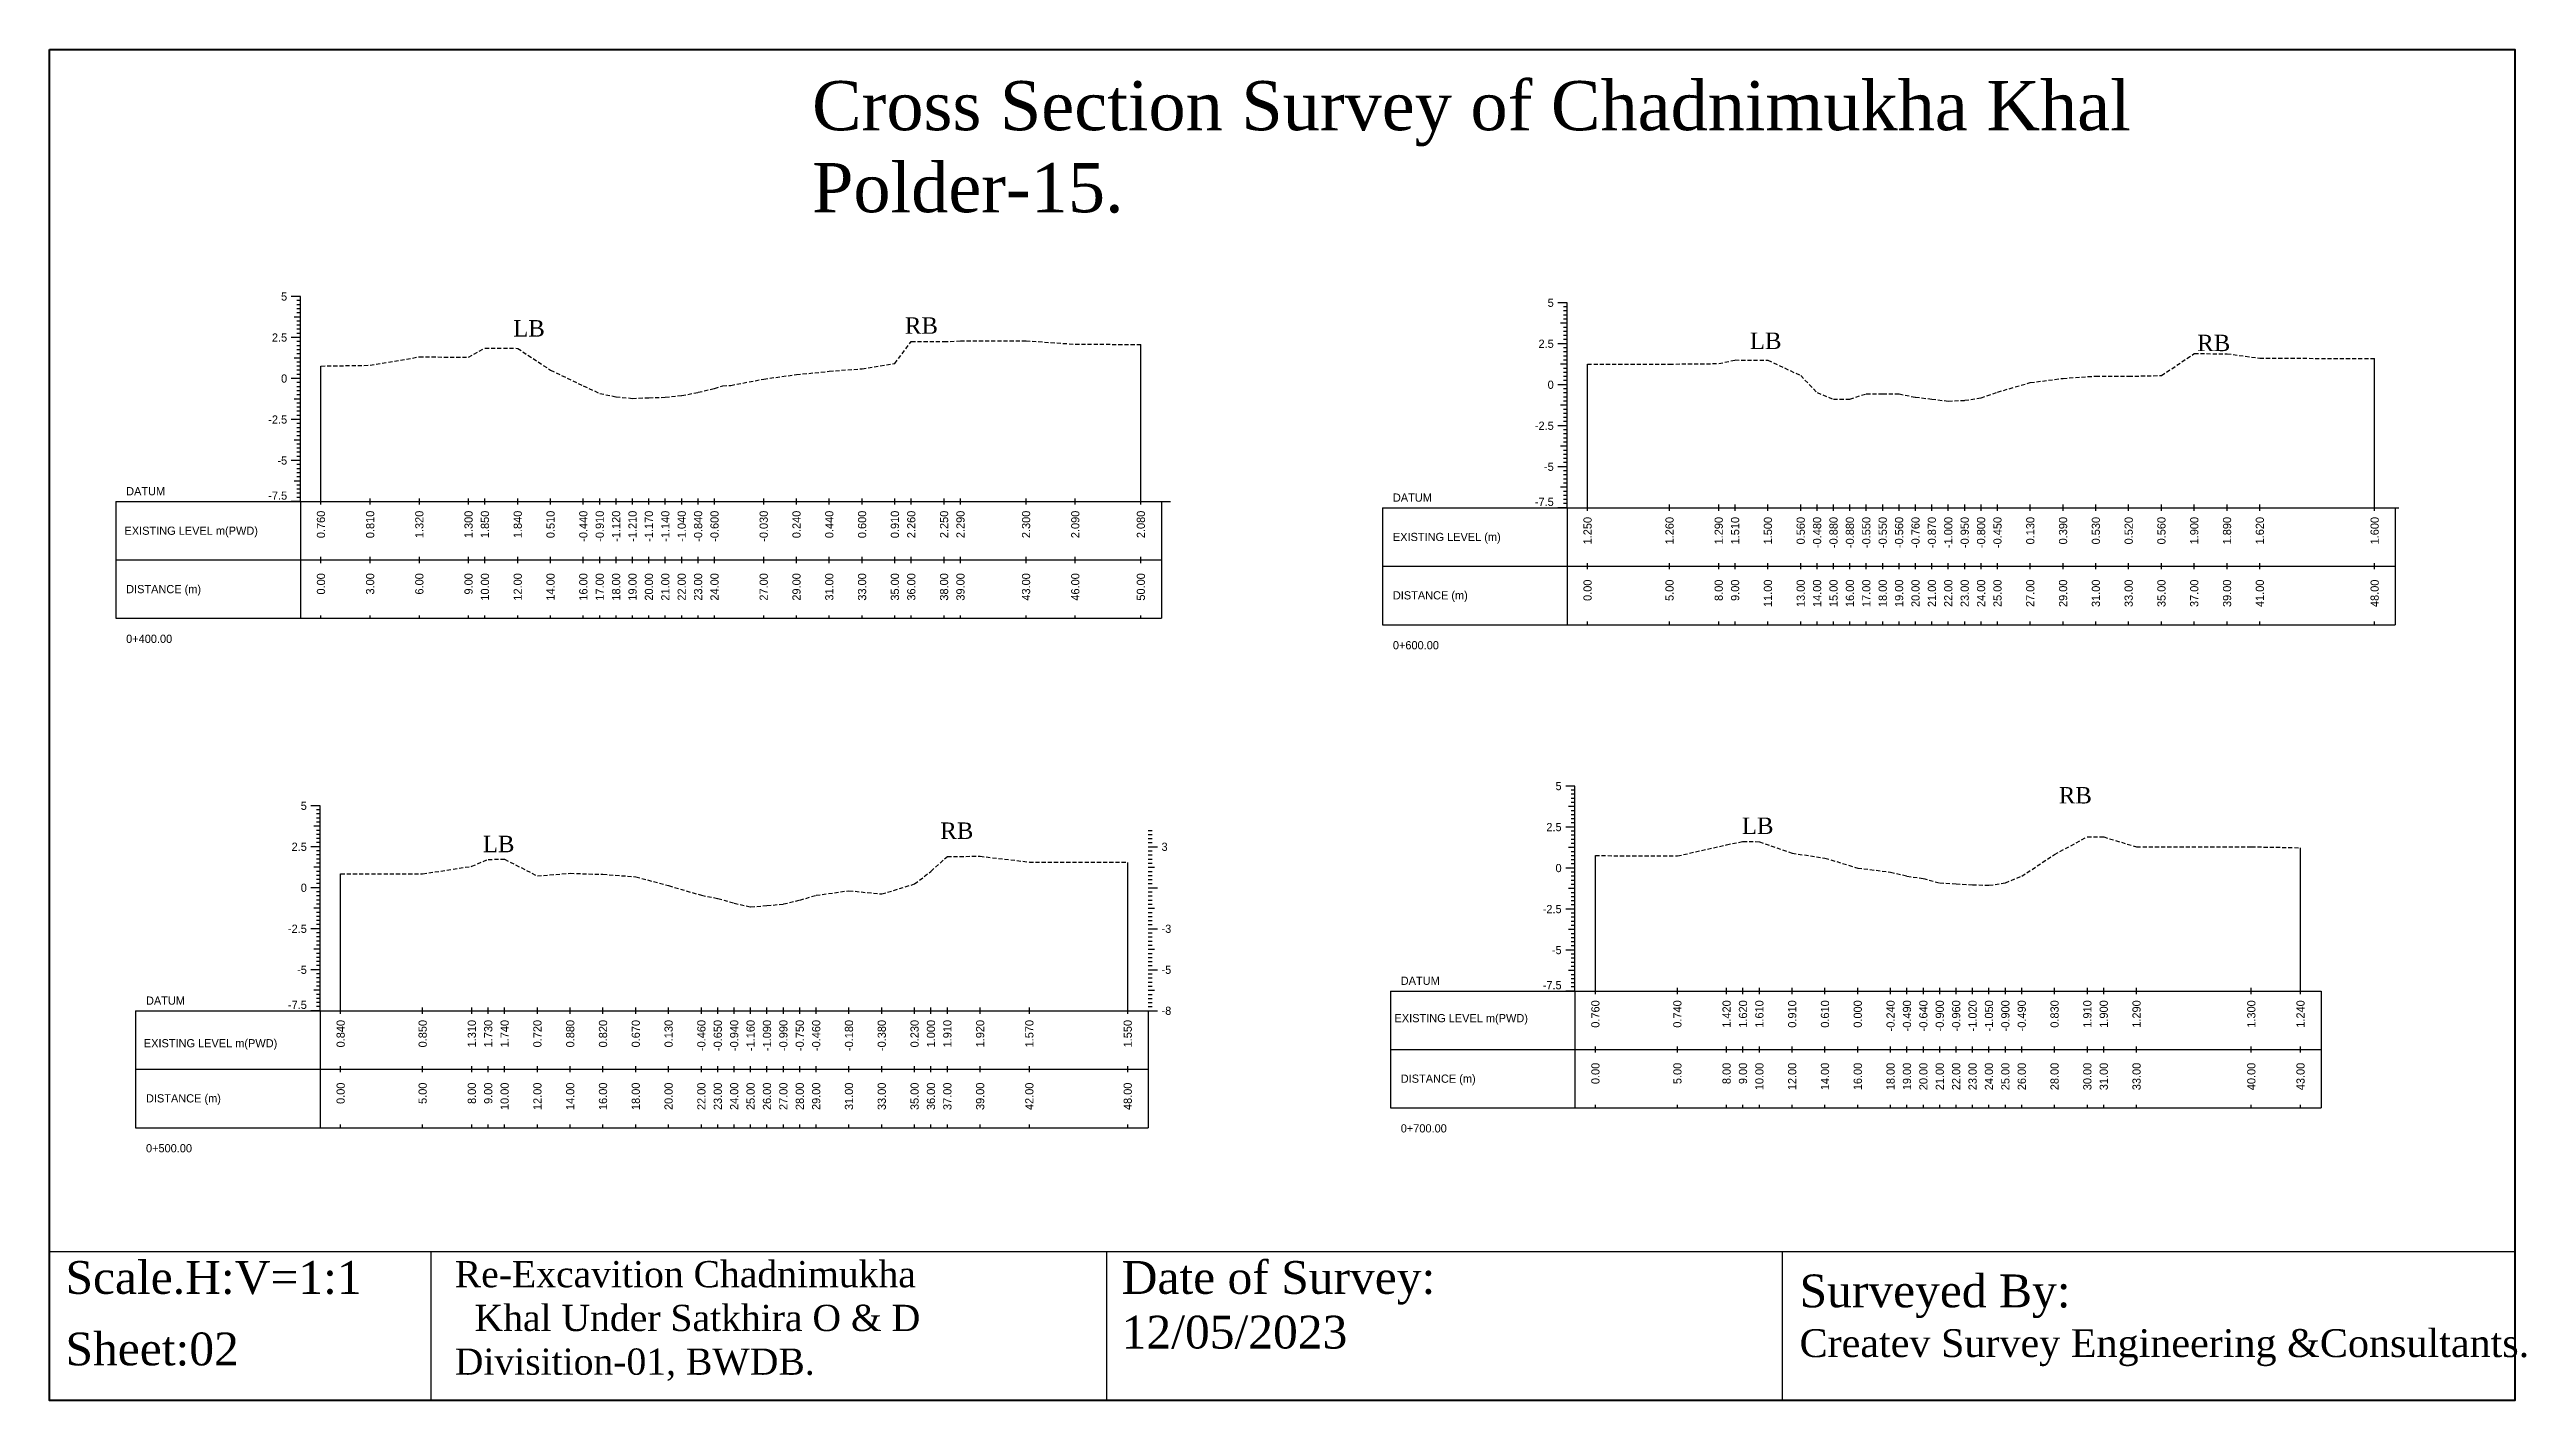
# Model space of a CAD drawing. Header units: inches. Extents: x 3247 to 4722, y -1199 to -293.
# Drawn here: x 3246.5 to 3397.6, y -892.6 to -810.2 of the extents above; entities that cross this region are included whole.
import ezdxf
from ezdxf.enums import TextEntityAlignment as Align

# ---------------------------------------------------------------- set-up
doc = ezdxf.new("R2010")
doc.units = ezdxf.units.IN
doc.header["$MEASUREMENT"] = 0
doc.linetypes.add('HIDDEN', pattern=[0.375, 0.25, -0.125])
doc.layers.add('CS_Drawing', color=7, linetype='Continuous')
doc.layers.add('GL', color=3, linetype='HIDDEN')
doc.styles.add('romans', font='romans.shx')

msp = doc.modelspace()

# ---------------------------------------------------------------- texts
at = {"attachment_point": 1, "style": 'romans'}
for s, insert, char_height, width in [('{\\fTimes New Roman|b0|i0|c0|p18;Cross Section Survey of Chadnimukha Khal Polder-15.}', (3293.02, -812.13), 3, 81.7511), ('{\\fTimes New Roman|b0|i0|c0|p18;LB}', (3274.79, -826.71), 1, 685.1065), ('{\\fTimes New Roman|b0|i0|c0|p18;RB}', (3298.68, -826.54), 1, 685.1065), ('{\\fTimes New Roman|b0|i0|c0|p18;LB}', (3350.21, -827.47), 1, 685.1065), ('{\\fTimes New Roman|b0|i0|c0|p18;RB}', (3377.49, -827.6), 1, 685.1065), ('{\\fTimes New Roman|b0|i0|c0|p18;RB}', (3369.05, -855.18), 1, 685.1065), ('{\\fTimes New Roman|b0|i0|c0|p18;RB}', (3300.84, -857.34), 1, 685.1065), ('{\\fTimes New Roman|b0|i0|c0|p18;LB}', (3349.72, -857.04), 1, 685.1065), ('{\\fTimes New Roman|b0|i0|c0|p18;LB}', (3272.94, -858.15), 1, 685.1065), ('{\\fTimes New Roman|b0|i0|c0|p18;Scale.H:V=1:1}', (3247.49, -884.08), 2, 22.2708), ('{\\fTimes New Roman|b0|i0|c0|p18;Re-Excavition Chadnimukha\\P  Khal Under Satkhira O & D    Divisition-01, BWDB.}', (3271.23, -884.08), 1.6, 38.8405), ('{\\fTimes New Roman|b0|i0|c0|p18;Date of Survey: 12/05/2023}', (3311.9, -884.08), 2, 22.2708), ('{\\fTimes New Roman|b0|i0|c0|p18;Surveyed By:                                     \\H0.85x;Createv Survey Engineering &Consultants.}', (3353.24, -884.9), 2, 45.2193), ('{\\fTimes New Roman|b0|i0|c0|p18;Sheet:02}', (3247.49, -888.44), 2, 38.8405)]:
    msp.add_mtext(s, dxfattribs=dict(at, insert=insert, char_height=char_height, width=width))
at = {"layer": 'CS_Drawing'}
for s, p in [('5', (3261.01, -825.27)), ('5', (3338.25, -825.65)), ('2.5', (3261.01, -827.77)), ('2.5', (3338.25, -828.15)), ('0', (3261.01, -830.27)), ('0', (3338.25, -830.65)), ('-2.5', (3261.01, -832.77)), ('-2.5', (3338.25, -833.15)), ('-5', (3261.01, -835.27)), ('-5', (3338.25, -835.65)), ('5', (3338.73, -855.12)), ('5', (3262.21, -856.32)), ('2.5', (3338.73, -857.62)), ('2.5', (3262.21, -858.82)), ('0', (3338.73, -860.12)), ('0', (3262.21, -861.32)), ('-2.5', (3338.73, -862.62)), ('-2.5', (3262.21, -863.82)), ('-5', (3338.73, -865.12)), ('-5', (3262.21, -866.32))]:
    msp.add_text(s, height=0.5, dxfattribs=at).set_placement(p, align=Align.MIDDLE_RIGHT)
for s, p in [('DATUM', (3251.19, -837.14)), ('DATUM', (3328.44, -837.53)), ('EXISTING LEVEL m(PWD)', (3251.09, -839.55)), ('EXISTING LEVEL (m)', (3328.44, -839.93)), ('DISTANCE (m)', (3251.19, -843.11)), ('DISTANCE (m)', (3328.44, -843.49)), ('0+400.00', (3251.19, -846.14)), ('0+600.00', (3328.44, -846.53)), ('3', (3314.33, -858.82)), ('-3', (3314.33, -863.82)), ('-5', (3314.33, -866.32)), ('DATUM', (3328.92, -866.99)), ('DATUM', (3252.4, -868.2)), ('-8', (3314.33, -868.82)), ('-8', (3314.33, -868.82)), ('EXISTING LEVEL m(PWD)', (3328.54, -869.27)), ('EXISTING LEVEL m(PWD)', (3252.27, -870.8)), ('DISTANCE (m)', (3328.92, -872.96)), ('DISTANCE (m)', (3252.4, -874.16)), ('0+700.00', (3328.92, -875.99)), ('0+500.00', (3252.4, -877.2))]:
    msp.add_text(s, height=0.5, dxfattribs=at).set_placement(p, align=Align.MIDDLE_LEFT)
for p in [(3261.01, -837.66), (3338.25, -838.04), (3338.73, -867.51), (3262.21, -868.71)]:
    msp.add_text('-7.5', height=0.5, dxfattribs=at).set_placement(p, align=Align.RIGHT)
for s, p in [('0.760', (3263.07, -838.33)), ('0.810', (3266.07, -838.33)), ('1.320', (3269.07, -838.33)), ('1.300', (3272.07, -838.33)), ('1.850', (3273.07, -838.33)), ('1.840', (3275.07, -838.33)), ('0.510', (3277.07, -838.33)), ('-0.440', (3279.07, -838.33)), ('-0.910', (3280.07, -838.33)), ('-1.120', (3281.07, -838.33)), ('-1.210', (3282.07, -838.33)), ('-1.170', (3283.07, -838.33)), ('-1.140', (3284.07, -838.33)), ('-1.040', (3285.07, -838.33)), ('-0.840', (3286.07, -838.33)), ('-0.600', (3287.07, -838.33)), ('-0.030', (3290.07, -838.33)), ('0.240', (3292.07, -838.33)), ('0.440', (3294.07, -838.33)), ('0.600', (3296.07, -838.33)), ('0.910', (3298.07, -838.33)), ('2.260', (3299.07, -838.33)), ('2.250', (3301.07, -838.33)), ('2.290', (3302.07, -838.33)), ('2.300', (3306.07, -838.33)), ('2.090', (3309.07, -838.33)), ('2.080', (3313.07, -838.33)), ('1.250', (3340.31, -838.71)), ('1.260', (3345.31, -838.71)), ('1.290', (3348.31, -838.71)), ('1.510', (3349.31, -838.71)), ('1.500', (3351.31, -838.71)), ('0.560', (3353.31, -838.71)), ('-0.480', (3354.31, -838.71)), ('-0.880', (3355.31, -838.71)), ('-0.880', (3356.31, -838.71)), ('-0.550', (3357.31, -838.71)), ('-0.550', (3358.31, -838.71)), ('-0.560', (3359.31, -838.71)), ('-0.760', (3360.31, -838.71)), ('-0.870', (3361.31, -838.71)), ('-1.000', (3362.31, -838.71)), ('-0.950', (3363.31, -838.71)), ('-0.800', (3364.31, -838.71)), ('-0.450', (3365.31, -838.71)), ('0.130', (3367.31, -838.71)), ('0.390', (3369.31, -838.71)), ('0.530', (3371.31, -838.71)), ('0.520', (3373.31, -838.71)), ('0.560', (3375.31, -838.71)), ('1.900', (3377.31, -838.71)), ('1.890', (3379.31, -838.71)), ('1.620', (3381.31, -838.71)), ('1.600', (3388.31, -838.71)), ('0.00', (3263.07, -842.14)), ('3.00', (3266.07, -842.14)), ('6.00', (3269.07, -842.14)), ('9.00', (3272.07, -842.14)), ('10.00', (3273.07, -842.14)), ('12.00', (3275.07, -842.14)), ('14.00', (3277.07, -842.14)), ('16.00', (3279.07, -842.14)), ('17.00', (3280.07, -842.14)), ('18.00', (3281.07, -842.14)), ('19.00', (3282.07, -842.14)), ('20.00', (3283.07, -842.14)), ('21.00', (3284.07, -842.14)), ('22.00', (3285.07, -842.14)), ('23.00', (3286.07, -842.14)), ('24.00', (3287.07, -842.14)), ('27.00', (3290.07, -842.14)), ('29.00', (3292.07, -842.14)), ('31.00', (3294.07, -842.14)), ('33.00', (3296.07, -842.14)), ('35.00', (3298.07, -842.14)), ('36.00', (3299.07, -842.14)), ('38.00', (3301.07, -842.14)), ('39.00', (3302.07, -842.14)), ('43.00', (3306.07, -842.14)), ('46.00', (3309.07, -842.14)), ('50.00', (3313.07, -842.14)), ('0.00', (3340.31, -842.53)), ('5.00', (3345.31, -842.53)), ('8.00', (3348.31, -842.53)), ('9.00', (3349.31, -842.53)), ('11.00', (3351.31, -842.53)), ('13.00', (3353.31, -842.53)), ('14.00', (3354.31, -842.53)), ('15.00', (3355.31, -842.53)), ('16.00', (3356.31, -842.53)), ('17.00', (3357.31, -842.53)), ('18.00', (3358.31, -842.53)), ('19.00', (3359.31, -842.53)), ('20.00', (3360.31, -842.53)), ('21.00', (3361.31, -842.53)), ('22.00', (3362.31, -842.53)), ('23.00', (3363.31, -842.53)), ('24.00', (3364.31, -842.53)), ('25.00', (3365.31, -842.53)), ('27.00', (3367.31, -842.53)), ('29.00', (3369.31, -842.53)), ('31.00', (3371.31, -842.53)), ('33.00', (3373.31, -842.53)), ('35.00', (3375.31, -842.53)), ('37.00', (3377.31, -842.53)), ('39.00', (3379.31, -842.53)), ('41.00', (3381.31, -842.53)), ('48.00', (3388.31, -842.53)), ('0.760', (3340.79, -868.18)), ('0.740', (3345.79, -868.18)), ('1.420', (3348.79, -868.18)), ('1.620', (3349.79, -868.18)), ('1.610', (3350.79, -868.18)), ('0.910', (3352.79, -868.18)), ('0.610', (3354.79, -868.18)), ('0.000', (3356.79, -868.18)), ('-0.240', (3358.79, -868.18)), ('-0.490', (3359.79, -868.18)), ('-0.640', (3360.79, -868.18)), ('-0.900', (3361.79, -868.18)), ('-0.960', (3362.79, -868.18)), ('-1.020', (3363.79, -868.18)), ('-1.050', (3364.79, -868.18)), ('-0.900', (3365.79, -868.18)), ('-0.490', (3366.79, -868.18)), ('0.830', (3368.79, -868.18)), ('1.910', (3370.79, -868.18)), ('1.900', (3371.79, -868.18)), ('1.290', (3373.79, -868.18)), ('1.300', (3380.79, -868.18)), ('1.240', (3383.79, -868.18)), ('0.840', (3264.27, -869.38)), ('0.850', (3269.27, -869.38)), ('1.310', (3272.27, -869.38)), ('1.730', (3273.27, -869.38)), ('1.740', (3274.27, -869.38)), ('0.720', (3276.27, -869.38)), ('0.880', (3278.27, -869.38)), ('0.820', (3280.27, -869.38)), ('0.670', (3282.27, -869.38)), ('0.130', (3284.27, -869.38)), ('-0.460', (3286.27, -869.38)), ('-0.650', (3287.27, -869.38)), ('-0.940', (3288.27, -869.38)), ('-1.160', (3289.27, -869.38)), ('-1.090', (3290.27, -869.38)), ('-0.990', (3291.27, -869.38)), ('-0.750', (3292.27, -869.38)), ('-0.460', (3293.27, -869.38)), ('-0.180', (3295.27, -869.38)), ('-0.380', (3297.27, -869.38)), ('0.230', (3299.27, -869.38)), ('1.000', (3300.27, -869.38)), ('1.910', (3301.27, -869.38)), ('1.920', (3303.27, -869.38)), ('1.570', (3306.27, -869.38)), ('1.550', (3312.27, -869.38)), ('0.00', (3340.79, -871.99)), ('5.00', (3345.79, -871.99)), ('8.00', (3348.79, -871.99)), ('9.00', (3349.79, -871.99)), ('10.00', (3350.79, -871.99)), ('12.00', (3352.79, -871.99)), ('14.00', (3354.79, -871.99)), ('16.00', (3356.79, -871.99)), ('18.00', (3358.79, -871.99)), ('19.00', (3359.79, -871.99)), ('20.00', (3360.79, -871.99)), ('21.00', (3361.79, -871.99)), ('22.00', (3362.79, -871.99)), ('23.00', (3363.79, -871.99)), ('24.00', (3364.79, -871.99)), ('25.00', (3365.79, -871.99)), ('26.00', (3366.79, -871.99)), ('28.00', (3368.79, -871.99)), ('30.00', (3370.79, -871.99)), ('31.00', (3371.79, -871.99)), ('33.00', (3373.79, -871.99)), ('40.00', (3380.79, -871.99)), ('43.00', (3383.79, -871.99)), ('0.00', (3264.27, -873.2)), ('5.00', (3269.27, -873.2)), ('8.00', (3272.27, -873.2)), ('9.00', (3273.27, -873.2)), ('10.00', (3274.27, -873.2)), ('12.00', (3276.27, -873.2)), ('14.00', (3278.27, -873.2)), ('16.00', (3280.27, -873.2)), ('18.00', (3282.27, -873.2)), ('20.00', (3284.27, -873.2)), ('22.00', (3286.27, -873.2)), ('23.00', (3287.27, -873.2)), ('24.00', (3288.27, -873.2)), ('25.00', (3289.27, -873.2)), ('26.00', (3290.27, -873.2)), ('27.00', (3291.27, -873.2)), ('28.00', (3292.27, -873.2)), ('29.00', (3293.27, -873.2)), ('31.00', (3295.27, -873.2)), ('33.00', (3297.27, -873.2)), ('35.00', (3299.27, -873.2)), ('36.00', (3300.27, -873.2)), ('37.00', (3301.27, -873.2)), ('39.00', (3303.27, -873.2)), ('42.00', (3306.27, -873.2)), ('48.00', (3312.27, -873.2))]:
    msp.add_text(s, height=0.5, rotation=90, dxfattribs=at).set_placement(p, align=Align.MIDDLE_RIGHT)

# ---------------------------------------------------------------- linework, layer by layer
at = {"color": 4, "lineweight": 40}
msp.add_lwpolyline([(3246.52, -810.21), (3396.86, -810.21), (3396.86, -892.58), (3246.52, -892.58)], close=True, dxfattribs=at)
for points in [[(3396.86, -810.21), (3396.86, -892.58)], [(3246.52, -883.5), (3396.86, -883.5)], [(3246.52, -883.5), (3246.52, -892.58)], [(3269.77, -883.5), (3269.77, -892.58)], [(3310.97, -883.5), (3310.97, -892.58)], [(3352.17, -883.5), (3352.17, -892.58)]]:
    msp.add_lwpolyline(points)
at = {"layer": 'CS_Drawing'}
for p, q in [((3261.82, -825.27), (3261.26, -825.27)), ((3261.82, -825.27), (3261.43, -825.27)), ((3261.82, -825.27), (3261.59, -825.27)), ((3261.82, -825.52), (3261.59, -825.52)), ((3261.82, -825.77), (3261.59, -825.77)), ((3261.82, -826.02), (3261.59, -826.02)), ((3261.82, -837.77), (3261.82, -825.27)), ((3339.06, -825.65), (3338.5, -825.65)), ((3339.06, -825.65), (3338.67, -825.65)), ((3339.06, -825.65), (3338.84, -825.65)), ((3339.06, -825.9), (3338.84, -825.9)), ((3339.06, -826.15), (3338.84, -826.15)), ((3339.06, -838.15), (3339.06, -825.65)), ((3261.82, -826.52), (3261.43, -826.52)), ((3261.82, -826.27), (3261.59, -826.27)), ((3261.82, -826.52), (3261.59, -826.52)), ((3261.82, -826.77), (3261.59, -826.77)), ((3261.82, -827.02), (3261.59, -827.02)), ((3261.82, -827.27), (3261.59, -827.27)), ((3261.82, -827.52), (3261.59, -827.52)), ((3339.06, -826.9), (3338.67, -826.9)), ((3339.06, -826.4), (3338.84, -826.4)), ((3339.06, -826.65), (3338.84, -826.65)), ((3339.06, -826.9), (3338.84, -826.9)), ((3339.06, -827.15), (3338.84, -827.15)), ((3339.06, -827.4), (3338.84, -827.4)), ((3339.06, -827.65), (3338.84, -827.65)), ((3261.82, -827.77), (3261.26, -827.77)), ((3261.82, -827.77), (3261.43, -827.77)), ((3261.82, -829.02), (3261.43, -829.02)), ((3261.82, -827.77), (3261.59, -827.77)), ((3261.82, -828.02), (3261.59, -828.02)), ((3261.82, -828.27), (3261.59, -828.27)), ((3261.82, -828.52), (3261.59, -828.52)), ((3261.82, -828.77), (3261.59, -828.77)), ((3261.82, -829.02), (3261.59, -829.02)), ((3261.82, -829.27), (3261.59, -829.27)), ((3313.07, -837.77), (3313.07, -828.19)), ((3339.06, -828.15), (3338.5, -828.15)), ((3339.06, -828.15), (3338.67, -828.15)), ((3339.06, -827.9), (3338.84, -827.9)), ((3339.06, -828.15), (3338.84, -828.15)), ((3339.06, -828.4), (3338.84, -828.4)), ((3339.06, -828.65), (3338.84, -828.65)), ((3339.06, -828.9), (3338.84, -828.9)), ((3339.06, -829.15), (3338.84, -829.15)), ((3388.31, -838.15), (3388.31, -829.05)), ((3261.82, -830.27), (3261.26, -830.27)), ((3261.82, -830.27), (3261.43, -830.27)), ((3261.82, -829.52), (3261.59, -829.52)), ((3261.82, -829.77), (3261.59, -829.77)), ((3261.82, -830.02), (3261.59, -830.02)), ((3261.82, -830.27), (3261.59, -830.27)), ((3261.82, -830.52), (3261.59, -830.52)), ((3261.82, -830.77), (3261.59, -830.77)), ((3263.07, -837.77), (3263.07, -829.51)), ((3339.06, -830.65), (3338.5, -830.65)), ((3339.06, -829.4), (3338.67, -829.4)), ((3339.06, -830.65), (3338.67, -830.65)), ((3339.06, -829.4), (3338.84, -829.4)), ((3339.06, -829.65), (3338.84, -829.65)), ((3339.06, -829.9), (3338.84, -829.9)), ((3339.06, -830.15), (3338.84, -830.15)), ((3339.06, -830.4), (3338.84, -830.4)), ((3339.06, -830.65), (3338.84, -830.65)), ((3340.31, -838.15), (3340.31, -829.4)), ((3261.82, -831.52), (3261.43, -831.52)), ((3261.82, -831.02), (3261.59, -831.02)), ((3261.82, -831.27), (3261.59, -831.27)), ((3261.82, -831.52), (3261.59, -831.52)), ((3261.82, -831.77), (3261.59, -831.77)), ((3261.82, -832.02), (3261.59, -832.02)), ((3261.82, -832.27), (3261.59, -832.27)), ((3339.06, -831.9), (3338.67, -831.9)), ((3339.06, -830.9), (3338.84, -830.9)), ((3339.06, -831.15), (3338.84, -831.15)), ((3339.06, -831.4), (3338.84, -831.4)), ((3339.06, -831.65), (3338.84, -831.65)), ((3339.06, -831.9), (3338.84, -831.9)), ((3339.06, -832.15), (3338.84, -832.15)), ((3261.82, -832.77), (3261.26, -832.77)), ((3261.82, -832.77), (3261.43, -832.77)), ((3261.82, -832.52), (3261.59, -832.52)), ((3261.82, -832.77), (3261.59, -832.77)), ((3261.82, -833.02), (3261.59, -833.02)), ((3261.82, -833.27), (3261.59, -833.27)), ((3261.82, -833.52), (3261.59, -833.52)), ((3261.82, -833.77), (3261.59, -833.77)), ((3339.06, -833.15), (3338.5, -833.15)), ((3339.06, -833.15), (3338.67, -833.15)), ((3339.06, -832.4), (3338.84, -832.4)), ((3339.06, -832.65), (3338.84, -832.65)), ((3339.06, -832.9), (3338.84, -832.9)), ((3339.06, -833.15), (3338.84, -833.15)), ((3339.06, -833.4), (3338.84, -833.4)), ((3339.06, -833.65), (3338.84, -833.65)), ((3261.82, -835.27), (3261.26, -835.27)), ((3261.82, -834.02), (3261.43, -834.02)), ((3261.82, -835.27), (3261.43, -835.27)), ((3261.82, -834.02), (3261.59, -834.02)), ((3261.82, -834.27), (3261.59, -834.27)), ((3261.82, -834.52), (3261.59, -834.52)), ((3261.82, -834.77), (3261.59, -834.77)), ((3261.82, -835.02), (3261.59, -835.02)), ((3261.82, -835.27), (3261.59, -835.27)), ((3339.06, -834.4), (3338.67, -834.4)), ((3339.06, -833.9), (3338.84, -833.9)), ((3339.06, -834.15), (3338.84, -834.15)), ((3339.06, -834.4), (3338.84, -834.4)), ((3339.06, -834.65), (3338.84, -834.65)), ((3339.06, -834.9), (3338.84, -834.9)), ((3339.06, -835.15), (3338.84, -835.15)), ((3261.82, -836.52), (3261.43, -836.52)), ((3261.82, -835.52), (3261.59, -835.52)), ((3261.82, -835.77), (3261.59, -835.77)), ((3261.82, -836.02), (3261.59, -836.02)), ((3261.82, -836.27), (3261.59, -836.27)), ((3261.82, -836.52), (3261.59, -836.52)), ((3261.82, -836.77), (3261.59, -836.77)), ((3339.06, -835.65), (3338.5, -835.65)), ((3339.06, -835.65), (3338.67, -835.65)), ((3339.06, -835.4), (3338.84, -835.4)), ((3339.06, -835.65), (3338.84, -835.65)), ((3339.06, -835.9), (3338.84, -835.9)), ((3339.06, -836.15), (3338.84, -836.15)), ((3339.06, -836.4), (3338.84, -836.4)), ((3339.06, -836.65), (3338.84, -836.65)), ((3250.57, -837.77), (3261.82, -837.77)), ((3250.57, -837.77), (3250.57, -844.89)), ((3261.82, -837.77), (3261.26, -837.77)), ((3261.82, -837.77), (3261.43, -837.77)), ((3261.82, -837.02), (3261.59, -837.02)), ((3261.82, -837.27), (3261.59, -837.27)), ((3261.82, -837.52), (3261.59, -837.52)), ((3261.82, -837.77), (3261.59, -837.77)), ((3261.82, -837.77), (3314.32, -837.77)), ((3261.82, -837.77), (3261.82, -844.89)), ((3263.07, -837.96), (3263.07, -837.58)), ((3266.07, -837.96), (3266.07, -837.58)), ((3269.07, -837.96), (3269.07, -837.58)), ((3272.07, -837.96), (3272.07, -837.58)), ((3273.07, -837.96), (3273.07, -837.58)), ((3275.07, -837.96), (3275.07, -837.58)), ((3277.07, -837.96), (3277.07, -837.58)), ((3279.07, -837.96), (3279.07, -837.58)), ((3280.07, -837.96), (3280.07, -837.58)), ((3281.07, -837.96), (3281.07, -837.58)), ((3282.07, -837.96), (3282.07, -837.58)), ((3283.07, -837.96), (3283.07, -837.58)), ((3284.07, -837.96), (3284.07, -837.58)), ((3285.07, -837.96), (3285.07, -837.58)), ((3286.07, -837.96), (3286.07, -837.58)), ((3287.07, -837.96), (3287.07, -837.58)), ((3290.07, -837.96), (3290.07, -837.58)), ((3292.07, -837.96), (3292.07, -837.58)), ((3294.07, -837.96), (3294.07, -837.58)), ((3296.07, -837.96), (3296.07, -837.58)), ((3298.07, -837.96), (3298.07, -837.58)), ((3299.07, -837.96), (3299.07, -837.58)), ((3301.07, -837.96), (3301.07, -837.58)), ((3302.07, -837.96), (3302.07, -837.58)), ((3306.07, -837.96), (3306.07, -837.58)), ((3309.07, -837.96), (3309.07, -837.58)), ((3313.07, -837.96), (3313.07, -837.58)), ((3314.32, -837.77), (3314.88, -837.77)), ((3314.32, -837.77), (3314.71, -837.77)), ((3314.32, -837.77), (3314.54, -837.77)), ((3314.32, -837.77), (3314.32, -844.89)), ((3327.81, -838.15), (3339.06, -838.15)), ((3327.81, -838.15), (3327.81, -845.28)), ((3339.06, -838.15), (3338.5, -838.15)), ((3339.06, -836.9), (3338.67, -836.9)), ((3339.06, -838.15), (3338.67, -838.15)), ((3339.06, -836.9), (3338.84, -836.9)), ((3339.06, -837.15), (3338.84, -837.15)), ((3339.06, -837.4), (3338.84, -837.4)), ((3339.06, -837.65), (3338.84, -837.65)), ((3339.06, -837.9), (3338.84, -837.9)), ((3339.06, -838.15), (3338.84, -838.15)), ((3339.06, -838.15), (3389.56, -838.15)), ((3339.06, -838.15), (3339.06, -845.28)), ((3340.31, -838.34), (3340.31, -837.96)), ((3345.31, -838.34), (3345.31, -837.96)), ((3348.31, -838.34), (3348.31, -837.96)), ((3349.31, -838.34), (3349.31, -837.96)), ((3351.31, -838.34), (3351.31, -837.96)), ((3353.31, -838.34), (3353.31, -837.96)), ((3354.31, -838.34), (3354.31, -837.96)), ((3355.31, -838.34), (3355.31, -837.96)), ((3356.31, -838.34), (3356.31, -837.96)), ((3357.31, -838.34), (3357.31, -837.96)), ((3358.31, -838.34), (3358.31, -837.96)), ((3359.31, -838.34), (3359.31, -837.96)), ((3360.31, -838.34), (3360.31, -837.96)), ((3361.31, -838.34), (3361.31, -837.96)), ((3362.31, -838.34), (3362.31, -837.96)), ((3363.31, -838.34), (3363.31, -837.96)), ((3364.31, -838.34), (3364.31, -837.96)), ((3365.31, -838.34), (3365.31, -837.96)), ((3367.31, -838.34), (3367.31, -837.96)), ((3369.31, -838.34), (3369.31, -837.96)), ((3371.31, -838.34), (3371.31, -837.96)), ((3373.31, -838.34), (3373.31, -837.96)), ((3375.31, -838.34), (3375.31, -837.96)), ((3377.31, -838.34), (3377.31, -837.96)), ((3379.31, -838.34), (3379.31, -837.96)), ((3381.31, -838.34), (3381.31, -837.96)), ((3388.31, -838.34), (3388.31, -837.96)), ((3389.56, -838.15), (3389.79, -838.15)), ((3389.56, -838.15), (3389.56, -845.28)), ((3250.57, -841.33), (3261.82, -841.33)), ((3261.82, -841.33), (3314.32, -841.33)), ((3261.82, -841.33), (3314.32, -841.33)), ((3263.07, -841.52), (3263.07, -841.14)), ((3266.07, -841.52), (3266.07, -841.14)), ((3269.07, -841.52), (3269.07, -841.14)), ((3272.07, -841.52), (3272.07, -841.14)), ((3273.07, -841.52), (3273.07, -841.14)), ((3275.07, -841.52), (3275.07, -841.14)), ((3277.07, -841.52), (3277.07, -841.14)), ((3279.07, -841.52), (3279.07, -841.14)), ((3280.07, -841.52), (3280.07, -841.14)), ((3281.07, -841.52), (3281.07, -841.14)), ((3282.07, -841.52), (3282.07, -841.14)), ((3283.07, -841.52), (3283.07, -841.14)), ((3284.07, -841.52), (3284.07, -841.14)), ((3285.07, -841.52), (3285.07, -841.14)), ((3286.07, -841.52), (3286.07, -841.14)), ((3287.07, -841.52), (3287.07, -841.14)), ((3290.07, -841.52), (3290.07, -841.14)), ((3292.07, -841.52), (3292.07, -841.14)), ((3294.07, -841.52), (3294.07, -841.14)), ((3296.07, -841.52), (3296.07, -841.14)), ((3298.07, -841.52), (3298.07, -841.14)), ((3299.07, -841.52), (3299.07, -841.14)), ((3301.07, -841.52), (3301.07, -841.14)), ((3302.07, -841.52), (3302.07, -841.14)), ((3306.07, -841.52), (3306.07, -841.14)), ((3309.07, -841.52), (3309.07, -841.14)), ((3313.07, -841.52), (3313.07, -841.14)), ((3327.81, -841.71), (3339.06, -841.71)), ((3339.06, -841.71), (3389.56, -841.71)), ((3339.06, -841.71), (3389.56, -841.71)), ((3340.31, -841.9), (3340.31, -841.53)), ((3345.31, -841.9), (3345.31, -841.53)), ((3348.31, -841.9), (3348.31, -841.53)), ((3349.31, -841.9), (3349.31, -841.53)), ((3351.31, -841.9), (3351.31, -841.53)), ((3353.31, -841.9), (3353.31, -841.53)), ((3354.31, -841.9), (3354.31, -841.53)), ((3355.31, -841.9), (3355.31, -841.53)), ((3356.31, -841.9), (3356.31, -841.53)), ((3357.31, -841.9), (3357.31, -841.53)), ((3358.31, -841.9), (3358.31, -841.53)), ((3359.31, -841.9), (3359.31, -841.53)), ((3360.31, -841.9), (3360.31, -841.53)), ((3361.31, -841.9), (3361.31, -841.53)), ((3362.31, -841.9), (3362.31, -841.53)), ((3363.31, -841.9), (3363.31, -841.53)), ((3364.31, -841.9), (3364.31, -841.53)), ((3365.31, -841.9), (3365.31, -841.53)), ((3367.31, -841.9), (3367.31, -841.53)), ((3369.31, -841.9), (3369.31, -841.53)), ((3371.31, -841.9), (3371.31, -841.53)), ((3373.31, -841.9), (3373.31, -841.53)), ((3375.31, -841.9), (3375.31, -841.53)), ((3377.31, -841.9), (3377.31, -841.53)), ((3379.31, -841.9), (3379.31, -841.53)), ((3381.31, -841.9), (3381.31, -841.53)), ((3388.31, -841.9), (3388.31, -841.53)), ((3250.57, -844.89), (3261.82, -844.89)), ((3261.82, -844.89), (3314.32, -844.89)), ((3263.07, -844.89), (3263.07, -844.71)), ((3266.07, -844.89), (3266.07, -844.71)), ((3269.07, -844.89), (3269.07, -844.71)), ((3272.07, -844.89), (3272.07, -844.71)), ((3273.07, -844.89), (3273.07, -844.71)), ((3275.07, -844.89), (3275.07, -844.71)), ((3277.07, -844.89), (3277.07, -844.71)), ((3279.07, -844.89), (3279.07, -844.71)), ((3280.07, -844.89), (3280.07, -844.71)), ((3281.07, -844.89), (3281.07, -844.71)), ((3282.07, -844.89), (3282.07, -844.71)), ((3283.07, -844.89), (3283.07, -844.71)), ((3284.07, -844.89), (3284.07, -844.71)), ((3285.07, -844.89), (3285.07, -844.71)), ((3286.07, -844.89), (3286.07, -844.71)), ((3287.07, -844.89), (3287.07, -844.71)), ((3290.07, -844.89), (3290.07, -844.71)), ((3292.07, -844.89), (3292.07, -844.71)), ((3294.07, -844.89), (3294.07, -844.71)), ((3296.07, -844.89), (3296.07, -844.71)), ((3298.07, -844.89), (3298.07, -844.71)), ((3299.07, -844.89), (3299.07, -844.71)), ((3301.07, -844.89), (3301.07, -844.71)), ((3302.07, -844.89), (3302.07, -844.71)), ((3306.07, -844.89), (3306.07, -844.71)), ((3309.07, -844.89), (3309.07, -844.71)), ((3313.07, -844.89), (3313.07, -844.71)), ((3327.81, -845.28), (3339.06, -845.28)), ((3339.06, -845.28), (3389.56, -845.28)), ((3340.31, -845.28), (3340.31, -845.09)), ((3345.31, -845.28), (3345.31, -845.09)), ((3348.31, -845.28), (3348.31, -845.09)), ((3349.31, -845.28), (3349.31, -845.09)), ((3351.31, -845.28), (3351.31, -845.09)), ((3353.31, -845.28), (3353.31, -845.09)), ((3354.31, -845.28), (3354.31, -845.09)), ((3355.31, -845.28), (3355.31, -845.09)), ((3356.31, -845.28), (3356.31, -845.09)), ((3357.31, -845.28), (3357.31, -845.09)), ((3358.31, -845.28), (3358.31, -845.09)), ((3359.31, -845.28), (3359.31, -845.09)), ((3360.31, -845.28), (3360.31, -845.09)), ((3361.31, -845.28), (3361.31, -845.09)), ((3362.31, -845.28), (3362.31, -845.09)), ((3363.31, -845.28), (3363.31, -845.09)), ((3364.31, -845.28), (3364.31, -845.09)), ((3365.31, -845.28), (3365.31, -845.09)), ((3367.31, -845.28), (3367.31, -845.09)), ((3369.31, -845.28), (3369.31, -845.09)), ((3371.31, -845.28), (3371.31, -845.09)), ((3373.31, -845.28), (3373.31, -845.09)), ((3375.31, -845.28), (3375.31, -845.09)), ((3377.31, -845.28), (3377.31, -845.09)), ((3379.31, -845.28), (3379.31, -845.09)), ((3381.31, -845.28), (3381.31, -845.09)), ((3388.31, -845.28), (3388.31, -845.09)), ((3263.02, -856.32), (3262.46, -856.32)), ((3263.02, -856.32), (3262.63, -856.32)), ((3263.02, -856.32), (3262.8, -856.32)), ((3263.02, -868.82), (3263.02, -856.32)), ((3339.54, -855.12), (3338.98, -855.12)), ((3339.54, -855.12), (3339.15, -855.12)), ((3339.54, -856.37), (3339.15, -856.37)), ((3339.54, -855.12), (3339.32, -855.12)), ((3339.54, -855.37), (3339.32, -855.37)), ((3339.54, -855.62), (3339.32, -855.62)), ((3339.54, -855.87), (3339.32, -855.87)), ((3339.54, -856.12), (3339.32, -856.12)), ((3339.54, -856.37), (3339.32, -856.37)), ((3339.54, -867.62), (3339.54, -855.12)), ((3263.02, -857.57), (3262.63, -857.57)), ((3263.02, -856.57), (3262.8, -856.57)), ((3263.02, -856.82), (3262.8, -856.82)), ((3263.02, -857.07), (3262.8, -857.07)), ((3263.02, -857.32), (3262.8, -857.32)), ((3263.02, -857.57), (3262.8, -857.57)), ((3263.02, -857.82), (3262.8, -857.82)), ((3313.52, -857.82), (3313.75, -857.82)), ((3339.54, -857.62), (3338.98, -857.62)), ((3339.54, -857.62), (3339.15, -857.62)), ((3339.54, -856.62), (3339.32, -856.62)), ((3339.54, -856.87), (3339.32, -856.87)), ((3339.54, -857.12), (3339.32, -857.12)), ((3339.54, -857.37), (3339.32, -857.37)), ((3339.54, -857.62), (3339.32, -857.62)), ((3339.54, -857.87), (3339.32, -857.87)), ((3263.02, -858.82), (3262.46, -858.82)), ((3263.02, -858.82), (3262.63, -858.82)), ((3263.02, -858.07), (3262.8, -858.07)), ((3263.02, -858.32), (3262.8, -858.32)), ((3263.02, -858.57), (3262.8, -858.57)), ((3263.02, -858.82), (3262.8, -858.82)), ((3263.02, -859.07), (3262.8, -859.07)), ((3263.02, -859.32), (3262.8, -859.32)), ((3313.52, -858.07), (3313.75, -858.07)), ((3313.52, -858.32), (3313.75, -858.32)), ((3313.52, -858.57), (3313.75, -858.57)), ((3313.52, -858.82), (3314.08, -858.82)), ((3313.52, -858.82), (3313.91, -858.82)), ((3313.52, -858.82), (3313.75, -858.82)), ((3313.52, -859.07), (3313.75, -859.07)), ((3313.52, -859.32), (3313.75, -859.32)), ((3339.54, -858.87), (3339.15, -858.87)), ((3339.54, -858.12), (3339.32, -858.12)), ((3339.54, -858.37), (3339.32, -858.37)), ((3339.54, -858.62), (3339.32, -858.62)), ((3339.54, -858.87), (3339.32, -858.87)), ((3339.54, -859.12), (3339.32, -859.12)), ((3339.54, -859.37), (3339.32, -859.37)), ((3340.79, -867.62), (3340.79, -859.36)), ((3383.79, -867.62), (3383.79, -858.88)), ((3263.02, -860.07), (3262.63, -860.07)), ((3263.02, -859.57), (3262.8, -859.57)), ((3263.02, -859.82), (3262.8, -859.82)), ((3263.02, -860.07), (3262.8, -860.07)), ((3263.02, -860.32), (3262.8, -860.32)), ((3263.02, -860.57), (3262.8, -860.57)), ((3263.02, -860.82), (3262.8, -860.82)), ((3264.27, -868.82), (3264.27, -860.48)), ((3312.27, -868.82), (3312.27, -859.77)), ((3313.52, -859.57), (3313.75, -859.57)), ((3313.52, -859.82), (3313.75, -859.82)), ((3313.52, -860.07), (3313.91, -860.07)), ((3313.52, -860.07), (3313.75, -860.07)), ((3313.52, -860.32), (3313.75, -860.32)), ((3313.52, -860.57), (3313.75, -860.57)), ((3313.52, -860.82), (3313.75, -860.82)), ((3339.54, -860.12), (3338.98, -860.12)), ((3339.54, -860.12), (3339.15, -860.12)), ((3339.54, -859.62), (3339.32, -859.62)), ((3339.54, -859.87), (3339.32, -859.87)), ((3339.54, -860.12), (3339.32, -860.12)), ((3339.54, -860.37), (3339.32, -860.37)), ((3339.54, -860.62), (3339.32, -860.62)), ((3339.54, -860.87), (3339.32, -860.87)), ((3263.02, -861.32), (3262.46, -861.32)), ((3263.02, -861.32), (3262.63, -861.32)), ((3263.02, -861.07), (3262.8, -861.07)), ((3263.02, -861.32), (3262.8, -861.32)), ((3263.02, -861.57), (3262.8, -861.57)), ((3263.02, -861.82), (3262.8, -861.82)), ((3263.02, -862.07), (3262.8, -862.07)), ((3263.02, -862.32), (3262.8, -862.32)), ((3313.52, -861.07), (3313.75, -861.07)), ((3313.52, -861.32), (3314.08, -861.32)), ((3313.52, -861.32), (3313.91, -861.32)), ((3313.52, -861.32), (3313.75, -861.32)), ((3313.52, -861.57), (3313.75, -861.57)), ((3313.52, -861.82), (3313.75, -861.82)), ((3313.52, -862.07), (3313.75, -862.07)), ((3313.52, -862.32), (3313.75, -862.32)), ((3339.54, -861.37), (3339.15, -861.37)), ((3339.54, -861.12), (3339.32, -861.12)), ((3339.54, -861.37), (3339.32, -861.37)), ((3339.54, -861.62), (3339.32, -861.62)), ((3339.54, -861.87), (3339.32, -861.87)), ((3339.54, -862.12), (3339.32, -862.12)), ((3339.54, -862.37), (3339.32, -862.37)), ((3263.02, -863.82), (3262.46, -863.82)), ((3263.02, -862.57), (3262.63, -862.57)), ((3263.02, -863.82), (3262.63, -863.82)), ((3263.02, -862.57), (3262.8, -862.57)), ((3263.02, -862.82), (3262.8, -862.82)), ((3263.02, -863.07), (3262.8, -863.07)), ((3263.02, -863.32), (3262.8, -863.32)), ((3263.02, -863.57), (3262.8, -863.57)), ((3263.02, -863.82), (3262.8, -863.82)), ((3313.52, -862.57), (3313.91, -862.57)), ((3313.52, -862.57), (3313.75, -862.57)), ((3313.52, -862.82), (3313.75, -862.82)), ((3313.52, -863.07), (3313.75, -863.07)), ((3313.52, -863.32), (3313.75, -863.32)), ((3313.52, -863.57), (3313.75, -863.57)), ((3313.52, -863.82), (3314.08, -863.82)), ((3313.52, -863.82), (3313.91, -863.82)), ((3313.52, -863.82), (3313.75, -863.82)), ((3339.54, -862.62), (3338.98, -862.62)), ((3339.54, -862.62), (3339.15, -862.62)), ((3339.54, -863.87), (3339.15, -863.87)), ((3339.54, -862.62), (3339.32, -862.62)), ((3339.54, -862.87), (3339.32, -862.87)), ((3339.54, -863.12), (3339.32, -863.12)), ((3339.54, -863.37), (3339.32, -863.37)), ((3339.54, -863.62), (3339.32, -863.62)), ((3339.54, -863.87), (3339.32, -863.87)), ((3263.02, -865.07), (3262.63, -865.07)), ((3263.02, -864.07), (3262.8, -864.07)), ((3263.02, -864.32), (3262.8, -864.32)), ((3263.02, -864.57), (3262.8, -864.57)), ((3263.02, -864.82), (3262.8, -864.82)), ((3263.02, -865.07), (3262.8, -865.07)), ((3263.02, -865.32), (3262.8, -865.32)), ((3313.52, -864.07), (3313.75, -864.07)), ((3313.52, -864.32), (3313.75, -864.32)), ((3313.52, -864.57), (3313.75, -864.57)), ((3313.52, -864.82), (3313.75, -864.82)), ((3313.52, -865.07), (3313.91, -865.07)), ((3313.52, -865.07), (3313.75, -865.07)), ((3313.52, -865.32), (3313.75, -865.32)), ((3339.54, -865.12), (3338.98, -865.12)), ((3339.54, -865.12), (3339.15, -865.12)), ((3339.54, -864.12), (3339.32, -864.12)), ((3339.54, -864.37), (3339.32, -864.37)), ((3339.54, -864.62), (3339.32, -864.62)), ((3339.54, -864.87), (3339.32, -864.87)), ((3339.54, -865.12), (3339.32, -865.12)), ((3339.54, -865.37), (3339.32, -865.37)), ((3263.02, -866.32), (3262.46, -866.32)), ((3263.02, -866.32), (3262.63, -866.32)), ((3263.02, -865.57), (3262.8, -865.57)), ((3263.02, -865.82), (3262.8, -865.82)), ((3263.02, -866.07), (3262.8, -866.07)), ((3263.02, -866.32), (3262.8, -866.32)), ((3263.02, -866.57), (3262.8, -866.57)), ((3263.02, -866.82), (3262.8, -866.82)), ((3313.52, -865.57), (3313.75, -865.57)), ((3313.52, -865.82), (3313.75, -865.82)), ((3313.52, -866.07), (3313.75, -866.07)), ((3313.52, -866.32), (3314.08, -866.32)), ((3313.52, -866.32), (3313.91, -866.32)), ((3313.52, -866.32), (3313.75, -866.32)), ((3313.52, -866.57), (3313.75, -866.57)), ((3313.52, -866.82), (3313.75, -866.82)), ((3339.54, -866.37), (3339.15, -866.37)), ((3339.54, -865.62), (3339.32, -865.62)), ((3339.54, -865.87), (3339.32, -865.87)), ((3339.54, -866.12), (3339.32, -866.12)), ((3339.54, -866.37), (3339.32, -866.37)), ((3339.54, -866.62), (3339.32, -866.62)), ((3339.54, -866.87), (3339.32, -866.87)), ((3263.02, -867.57), (3262.63, -867.57)), ((3263.02, -867.07), (3262.8, -867.07)), ((3263.02, -867.32), (3262.8, -867.32)), ((3263.02, -867.57), (3262.8, -867.57)), ((3263.02, -867.82), (3262.8, -867.82)), ((3263.02, -868.07), (3262.8, -868.07)), ((3263.02, -868.32), (3262.8, -868.32)), ((3313.52, -867.07), (3313.75, -867.07)), ((3313.52, -867.32), (3313.75, -867.32)), ((3313.52, -867.57), (3313.91, -867.57)), ((3313.52, -867.57), (3313.75, -867.57)), ((3313.52, -867.82), (3313.75, -867.82)), ((3313.52, -868.07), (3313.75, -868.07)), ((3313.52, -868.32), (3313.75, -868.32)), ((3328.29, -867.62), (3339.54, -867.62)), ((3328.29, -867.62), (3328.29, -874.74)), ((3339.54, -867.62), (3338.98, -867.62)), ((3339.54, -867.62), (3339.15, -867.62)), ((3339.54, -867.12), (3339.32, -867.12)), ((3339.54, -867.37), (3339.32, -867.37)), ((3339.54, -867.62), (3339.32, -867.62)), ((3339.54, -867.62), (3385.04, -867.62)), ((3339.54, -867.62), (3339.54, -874.74)), ((3340.79, -867.81), (3340.79, -867.43)), ((3345.79, -867.81), (3345.79, -867.43)), ((3348.79, -867.81), (3348.79, -867.43)), ((3349.79, -867.81), (3349.79, -867.43)), ((3350.79, -867.81), (3350.79, -867.43)), ((3352.79, -867.81), (3352.79, -867.43)), ((3354.79, -867.81), (3354.79, -867.43)), ((3356.79, -867.81), (3356.79, -867.43)), ((3358.79, -867.81), (3358.79, -867.43)), ((3359.79, -867.81), (3359.79, -867.43)), ((3360.79, -867.81), (3360.79, -867.43)), ((3361.79, -867.81), (3361.79, -867.43)), ((3362.79, -867.81), (3362.79, -867.43)), ((3363.79, -867.81), (3363.79, -867.43)), ((3364.79, -867.81), (3364.79, -867.43)), ((3365.79, -867.81), (3365.79, -867.43)), ((3366.79, -867.81), (3366.79, -867.43)), ((3368.79, -867.81), (3368.79, -867.43)), ((3370.79, -867.81), (3370.79, -867.43)), ((3371.79, -867.81), (3371.79, -867.43)), ((3373.79, -867.81), (3373.79, -867.43)), ((3380.79, -867.81), (3380.79, -867.43)), ((3383.79, -867.81), (3383.79, -867.43)), ((3385.04, -867.62), (3385.04, -874.74)), ((3251.77, -868.82), (3263.02, -868.82)), ((3251.77, -868.82), (3251.77, -875.95)), ((3263.02, -868.82), (3262.46, -868.82)), ((3263.02, -868.82), (3262.63, -868.82)), ((3263.02, -868.57), (3262.8, -868.57)), ((3263.02, -868.82), (3262.8, -868.82)), ((3263.02, -868.82), (3313.52, -868.82)), ((3263.02, -868.82), (3263.02, -875.95)), ((3264.27, -869.01), (3264.27, -868.63)), ((3269.27, -869.01), (3269.27, -868.63)), ((3272.27, -869.01), (3272.27, -868.63)), ((3273.27, -869.01), (3273.27, -868.63)), ((3274.27, -869.01), (3274.27, -868.63)), ((3276.27, -869.01), (3276.27, -868.63)), ((3278.27, -869.01), (3278.27, -868.63)), ((3280.27, -869.01), (3280.27, -868.63)), ((3282.27, -869.01), (3282.27, -868.63)), ((3284.27, -869.01), (3284.27, -868.63)), ((3286.27, -869.01), (3286.27, -868.63)), ((3287.27, -869.01), (3287.27, -868.63)), ((3288.27, -869.01), (3288.27, -868.63)), ((3289.27, -869.01), (3289.27, -868.63)), ((3290.27, -869.01), (3290.27, -868.63)), ((3291.27, -869.01), (3291.27, -868.63)), ((3292.27, -869.01), (3292.27, -868.63)), ((3293.27, -869.01), (3293.27, -868.63)), ((3295.27, -869.01), (3295.27, -868.63)), ((3297.27, -869.01), (3297.27, -868.63)), ((3299.27, -869.01), (3299.27, -868.63)), ((3300.27, -869.01), (3300.27, -868.63)), ((3301.27, -869.01), (3301.27, -868.63)), ((3303.27, -869.01), (3303.27, -868.63)), ((3306.27, -869.01), (3306.27, -868.63)), ((3312.27, -869.01), (3312.27, -868.63)), ((3313.52, -868.57), (3313.75, -868.57)), ((3313.52, -868.82), (3314.08, -868.82)), ((3313.52, -868.82), (3313.91, -868.82)), ((3313.52, -868.82), (3313.75, -868.82)), ((3313.52, -868.82), (3313.52, -875.95)), ((3328.29, -871.18), (3339.54, -871.18)), ((3339.54, -871.18), (3385.04, -871.18)), ((3339.54, -871.18), (3385.04, -871.18)), ((3340.79, -871.37), (3340.79, -870.99)), ((3345.79, -871.37), (3345.79, -870.99)), ((3348.79, -871.37), (3348.79, -870.99)), ((3349.79, -871.37), (3349.79, -870.99)), ((3350.79, -871.37), (3350.79, -870.99)), ((3352.79, -871.37), (3352.79, -870.99)), ((3354.79, -871.37), (3354.79, -870.99)), ((3356.79, -871.37), (3356.79, -870.99)), ((3358.79, -871.37), (3358.79, -870.99)), ((3359.79, -871.37), (3359.79, -870.99)), ((3360.79, -871.37), (3360.79, -870.99)), ((3361.79, -871.37), (3361.79, -870.99)), ((3362.79, -871.37), (3362.79, -870.99)), ((3363.79, -871.37), (3363.79, -870.99)), ((3364.79, -871.37), (3364.79, -870.99)), ((3365.79, -871.37), (3365.79, -870.99)), ((3366.79, -871.37), (3366.79, -870.99)), ((3368.79, -871.37), (3368.79, -870.99)), ((3370.79, -871.37), (3370.79, -870.99)), ((3371.79, -871.37), (3371.79, -870.99)), ((3373.79, -871.37), (3373.79, -870.99)), ((3380.79, -871.37), (3380.79, -870.99)), ((3383.79, -871.37), (3383.79, -870.99)), ((3251.77, -872.38), (3263.02, -872.38)), ((3263.02, -872.38), (3313.52, -872.38)), ((3263.02, -872.38), (3313.52, -872.38)), ((3264.27, -872.57), (3264.27, -872.2)), ((3269.27, -872.57), (3269.27, -872.2)), ((3272.27, -872.57), (3272.27, -872.2)), ((3273.27, -872.57), (3273.27, -872.2)), ((3274.27, -872.57), (3274.27, -872.2)), ((3276.27, -872.57), (3276.27, -872.2)), ((3278.27, -872.57), (3278.27, -872.2)), ((3280.27, -872.57), (3280.27, -872.2)), ((3282.27, -872.57), (3282.27, -872.2)), ((3284.27, -872.57), (3284.27, -872.2)), ((3286.27, -872.57), (3286.27, -872.2)), ((3287.27, -872.57), (3287.27, -872.2)), ((3288.27, -872.57), (3288.27, -872.2)), ((3289.27, -872.57), (3289.27, -872.2)), ((3290.27, -872.57), (3290.27, -872.2)), ((3291.27, -872.57), (3291.27, -872.2)), ((3292.27, -872.57), (3292.27, -872.2)), ((3293.27, -872.57), (3293.27, -872.2)), ((3295.27, -872.57), (3295.27, -872.2)), ((3297.27, -872.57), (3297.27, -872.2)), ((3299.27, -872.57), (3299.27, -872.2)), ((3300.27, -872.57), (3300.27, -872.2)), ((3301.27, -872.57), (3301.27, -872.2)), ((3303.27, -872.57), (3303.27, -872.2)), ((3306.27, -872.57), (3306.27, -872.2)), ((3312.27, -872.57), (3312.27, -872.2)), ((3340.79, -874.74), (3340.79, -874.56)), ((3345.79, -874.74), (3345.79, -874.56)), ((3348.79, -874.74), (3348.79, -874.56)), ((3349.79, -874.74), (3349.79, -874.56)), ((3350.79, -874.74), (3350.79, -874.56)), ((3352.79, -874.74), (3352.79, -874.56)), ((3354.79, -874.74), (3354.79, -874.56)), ((3356.79, -874.74), (3356.79, -874.56)), ((3358.79, -874.74), (3358.79, -874.56)), ((3359.79, -874.74), (3359.79, -874.56)), ((3360.79, -874.74), (3360.79, -874.56)), ((3361.79, -874.74), (3361.79, -874.56)), ((3362.79, -874.74), (3362.79, -874.56)), ((3363.79, -874.74), (3363.79, -874.56)), ((3364.79, -874.74), (3364.79, -874.56)), ((3365.79, -874.74), (3365.79, -874.56)), ((3366.79, -874.74), (3366.79, -874.56)), ((3368.79, -874.74), (3368.79, -874.56)), ((3370.79, -874.74), (3370.79, -874.56)), ((3371.79, -874.74), (3371.79, -874.56)), ((3373.79, -874.74), (3373.79, -874.56)), ((3380.79, -874.74), (3380.79, -874.56)), ((3383.79, -874.74), (3383.79, -874.56)), ((3251.77, -875.95), (3263.02, -875.95)), ((3263.02, -875.95), (3313.52, -875.95)), ((3264.27, -875.95), (3264.27, -875.76)), ((3269.27, -875.95), (3269.27, -875.76)), ((3272.27, -875.95), (3272.27, -875.76)), ((3273.27, -875.95), (3273.27, -875.76)), ((3274.27, -875.95), (3274.27, -875.76)), ((3276.27, -875.95), (3276.27, -875.76)), ((3278.27, -875.95), (3278.27, -875.76)), ((3280.27, -875.95), (3280.27, -875.76)), ((3282.27, -875.95), (3282.27, -875.76)), ((3284.27, -875.95), (3284.27, -875.76)), ((3286.27, -875.95), (3286.27, -875.76)), ((3287.27, -875.95), (3287.27, -875.76)), ((3288.27, -875.95), (3288.27, -875.76)), ((3289.27, -875.95), (3289.27, -875.76)), ((3290.27, -875.95), (3290.27, -875.76)), ((3291.27, -875.95), (3291.27, -875.76)), ((3292.27, -875.95), (3292.27, -875.76)), ((3293.27, -875.95), (3293.27, -875.76)), ((3295.27, -875.95), (3295.27, -875.76)), ((3297.27, -875.95), (3297.27, -875.76)), ((3299.27, -875.95), (3299.27, -875.76)), ((3300.27, -875.95), (3300.27, -875.76)), ((3301.27, -875.95), (3301.27, -875.76)), ((3303.27, -875.95), (3303.27, -875.76)), ((3306.27, -875.95), (3306.27, -875.76)), ((3312.27, -875.95), (3312.27, -875.76)), ((3328.29, -874.74), (3339.54, -874.74)), ((3339.54, -874.74), (3385.04, -874.74))]:
    msp.add_line(p, q, dxfattribs=at)
at = {"layer": 'GL'}
for points in [[(3263.07, -829.51), (3266.07, -829.46), (3269.07, -828.95), (3272.07, -828.97), (3273.07, -828.42), (3275.07, -828.43), (3277.07, -829.76), (3279.07, -830.71), (3280.07, -831.18), (3281.07, -831.39), (3282.07, -831.48), (3283.07, -831.44), (3284.07, -831.41), (3285.07, -831.31), (3286.07, -831.11), (3287.07, -830.87), (3287.57, -830.71), (3288.07, -830.69), (3290.07, -830.3), (3292.07, -830.03), (3294.07, -829.83), (3296.07, -829.67), (3298.07, -829.36), (3299.07, -828.01), (3301.07, -828.02), (3302.07, -827.98), (3306.07, -827.97), (3309.07, -828.18), (3313.07, -828.19)], [(3340.31, -829.4), (3345.31, -829.39), (3348.31, -829.36), (3349.31, -829.14), (3351.31, -829.15), (3353.31, -830.09), (3354.31, -831.13), (3355.31, -831.53), (3356.31, -831.53), (3357.31, -831.2), (3358.31, -831.2), (3359.31, -831.21), (3360.31, -831.41), (3361.31, -831.52), (3362.31, -831.65), (3363.31, -831.6), (3364.31, -831.45), (3365.31, -831.1), (3367.31, -830.52), (3369.31, -830.26), (3371.31, -830.12), (3373.31, -830.13), (3375.31, -830.09), (3377.31, -828.75), (3379.31, -828.76), (3381.31, -829.03), (3388.31, -829.05)], [(3264.27, -860.48), (3269.27, -860.47), (3272.27, -860.01), (3273.27, -859.59), (3274.27, -859.58), (3276.27, -860.6), (3278.27, -860.44), (3280.27, -860.5), (3282.27, -860.65), (3284.27, -861.19), (3286.27, -861.78), (3287.27, -861.97), (3288.27, -862.26), (3289.27, -862.48), (3290.27, -862.41), (3291.27, -862.31), (3292.27, -862.07), (3293.27, -861.78), (3295.27, -861.5), (3297.27, -861.7), (3299.27, -861.09), (3300.27, -860.32), (3301.27, -859.41), (3303.27, -859.4), (3306.27, -859.75), (3312.27, -859.77)], [(3340.79, -859.36), (3345.79, -859.38), (3348.79, -858.7), (3349.79, -858.5), (3350.79, -858.51), (3352.79, -859.21), (3354.79, -859.51), (3356.79, -860.12), (3358.79, -860.36), (3359.79, -860.61), (3360.79, -860.76), (3361.79, -861.02), (3362.79, -861.08), (3363.79, -861.14), (3364.79, -861.17), (3365.79, -861.02), (3366.79, -860.61), (3368.79, -859.29), (3370.79, -858.21), (3371.79, -858.22), (3373.79, -858.83), (3380.79, -858.82), (3383.79, -858.88)]]:
    msp.add_lwpolyline(points, dxfattribs=at)

msp.set_redraw_order([(e.dxf.handle, doc.entitydb.next_handle()) for e in msp.query("TEXT MTEXT ATTDEF DIMENSION ARC_DIMENSION")])  # texts and dimensions are drawn at this point

doc.saveas('drawing.dxf')
